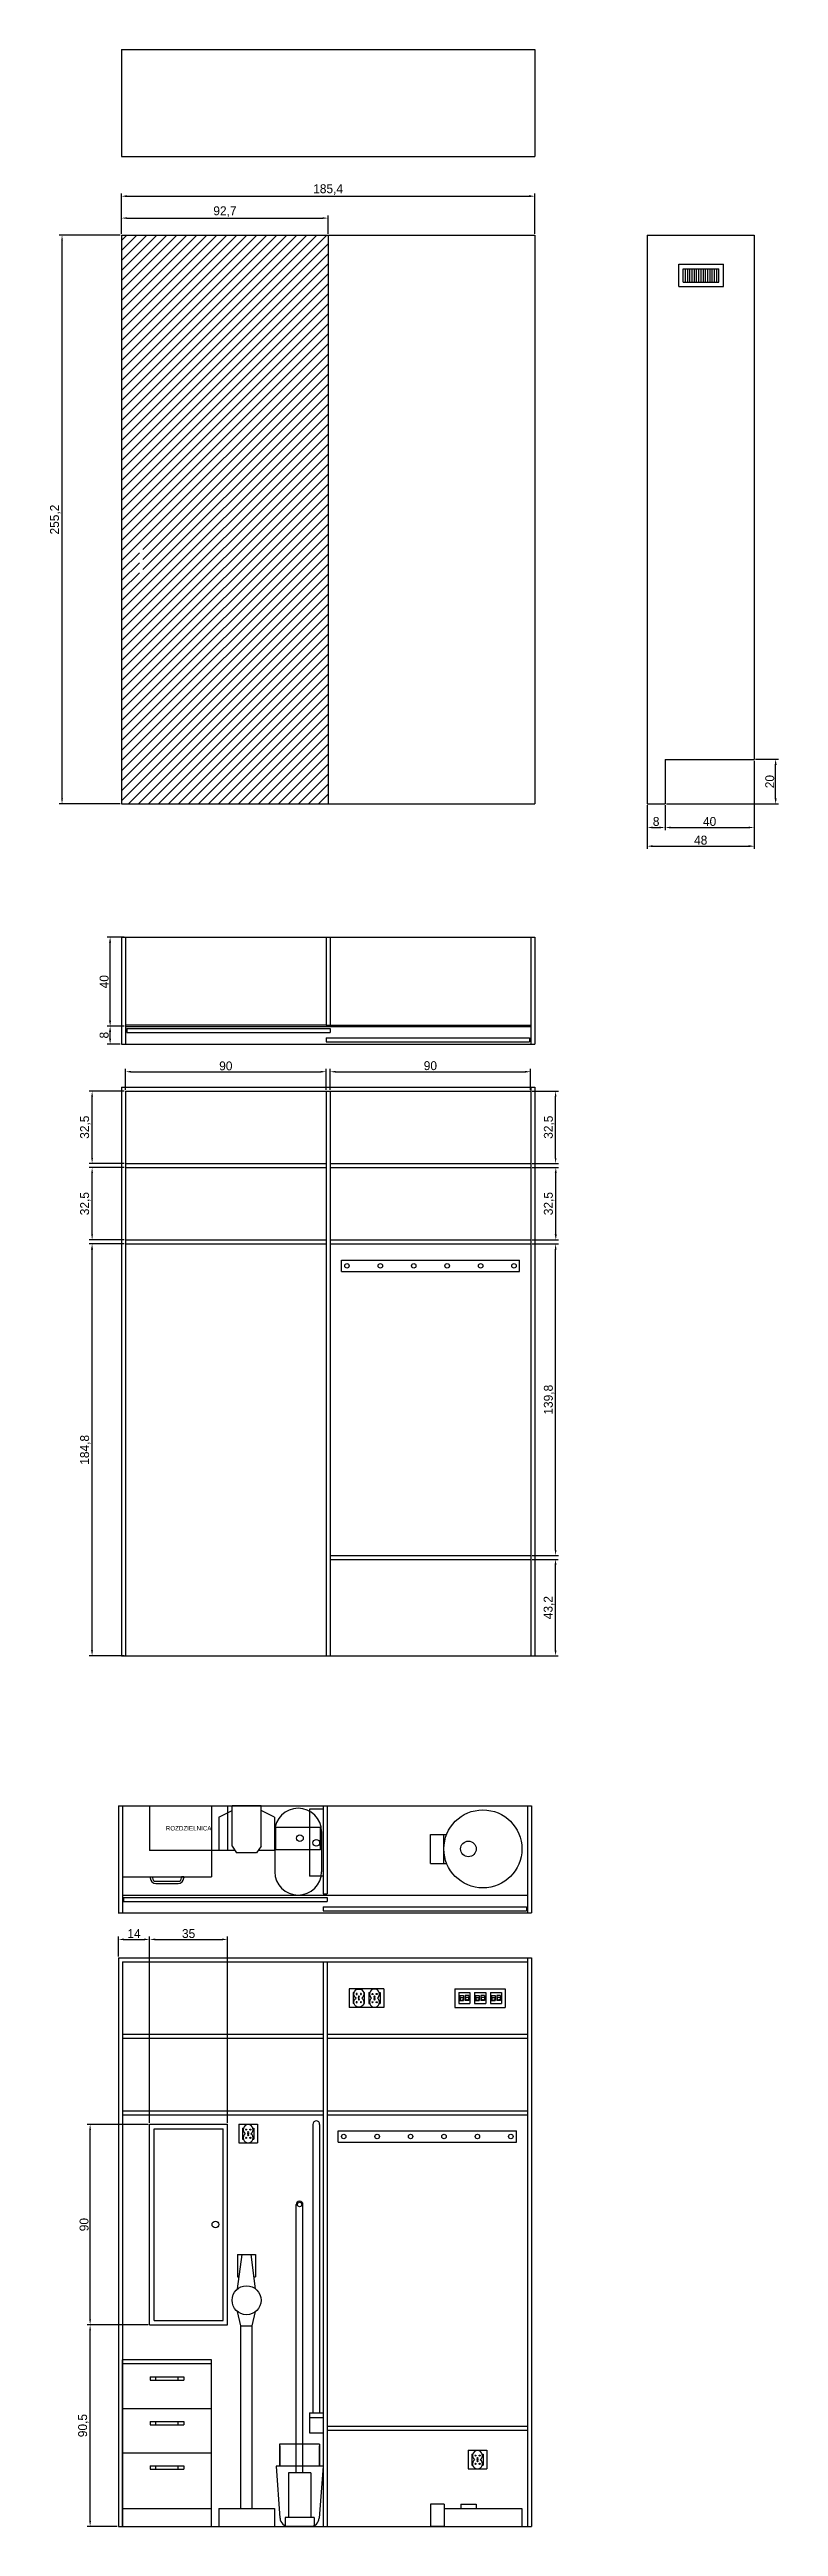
# Model space of a CAD drawing. Header units: millimetres. Extents: x 1764 to 3612, y -931 to 540.
# Drawn here: x 3233 to 3560, y -931 to 181 of the extents above; entities that cross this region are included whole.
import ezdxf

# ---------------------------------------------------------------- set-up
doc = ezdxf.new("R2010")
doc.units = ezdxf.units.MM
doc.layers.add('Wymiar', color=7, linetype='Continuous', true_color=0x9e9e9e)
doc.dimstyles.new('ISO-25', dxfattribs={"dimtxt": 2.5, "dimasz": 2.5, "dimexe": 1.25, "dimexo": 0.625, "dimtad": 1, "dimtxsty": 'Standard', "dimcen": 2.5, "dimadec": 0, "dimazin": 0, "dimtfac": 1, "dimtmove": 0, "dimatfit": 3, "dimfxl": 1, "dimarcsym": 0})

msp = doc.modelspace()

# ---------------------------------------------------------------- texts
at = {"insert": (3295.311, -617.527), "char_height": 2, "width": 35, "attachment_point": 5}
msp.add_mtext('{\\fArial|b0|i0|c238|p0;ROZDZIELNICA}', dxfattribs=at)

# ---------------------------------------------------------------- blocks, each defined once
blk = doc.blocks.new('Z$W@#27624')
for p, q in [((0, 0), (0, 90)), ((0, 90), (35, 90)), ((35, 0), (35, 90)), ((2, 2), (2, 88)), ((2, 88), (33, 88)), ((33, 2), (33, 88)), ((0, 0), (35, 0)), ((2, 2), (33, 2))]:
    blk.add_line(p, q)
blk.add_circle((29.5, 45), 1.5)
blk = doc.blocks.new('Z$W@#13261')
for p, q in [((0, 10), (0, 0)), ((6, 10), (0, 10)), ((6, 0), (0, 0)), ((6, 10), (6, 0)), ((6, 8), (6, 0)), ((6, 8), (41, 8)), ((6, 0), (41, 0)), ((13.5, 10), (13.5, 8)), ((13.5, 10), (20.5, 10)), ((20.5, 10), (20.5, 8)), ((41, 8), (41, 0))]:
    blk.add_line(p, q)
blk = doc.blocks.new('Z$W@#10195')
for p, q in [((8.5, 122), (16.5, 122)), ((8.5, 106.6), (10.5, 122)), ((8.5, 122), (8.5, 112)), ((8.5, 112), (9.2, 112)), ((16.5, 106.6), (14.5, 122)), ((15.8, 112), (16.5, 112)), ((16.5, 122), (16.5, 112)), ((10, 90), (8.5, 96.4)), ((10, 8), (10, 90)), ((10, 90), (15, 90)), ((15, 90), (16.5, 96.4)), ((15, 8), (15, 90)), ((0, 8), (25, 8)), ((0, 8), (0, 0)), ((0, 0), (25, 0)), ((25, 8), (25, 0))]:
    blk.add_line(p, q)
blk.add_circle((12.5, 101.5), 6.5)
blk = doc.blocks.new('Z$W@#8260')
for p, q in [((9, 24), (9, 144.5)), ((12, 24), (12, 144.5)), ((19.5, 37), (1.5, 37)), ((1.5, 37), (1.5, 27)), ((1.7, 36.2), (1.7, 27)), ((19.3, 36.2), (19.3, 27)), ((19.5, 37), (19.5, 27)), ((21, 27), (0, 27)), ((0, 27), (1.7, 3.7)), ((15.5, 24), (5.5, 24)), ((5.5, 24), (5.5, 4)), ((15.5, 24), (15.5, 4)), ((21, 27), (19.3, 3.7)), ((17, 4), (4, 4)), ((4, 4), (4, 0)), ((17, 0), (4, 0)), ((15.3, 0), (5.7, 0)), ((17, 4), (17, 0))]:
    blk.add_line(p, q)
blk.add_circle((10.5, 144.5), 1)
for centre, radius, start, end in [((10.5, 144.5), 1.5, 0, 180), ((5.7, 4), 4, 184.2364, 270), ((15.3, 4), 4, 270, 355.7636)]:
    blk.add_arc(centre, radius, start, end)
blk = doc.blocks.new('Z$W@#5030')
for p, q in [((1.5, 138.5), (1.5, 9)), ((4.5, 138.5), (4.5, 9)), ((0, 9), (6, 9)), ((0, 9), (0, 0)), ((0, 7), (6, 7)), ((0, 0), (6, 0)), ((6, 9), (6, 0))]:
    blk.add_line(p, q)
blk.add_arc((3, 138.5), 1.5, 0, 180)
blk = doc.blocks.new('Z$W@#12993')
for p, q in [((0, 255.2), (185.4, 255.2)), ((0, 255.2), (0, 0)), ((1.8, 253.4), (1.8, 0)), ((1.8, 253.4), (183.6, 253.4)), ((91.8, 253.4), (91.8, 0)), ((93.6, 253.4), (93.6, 0)), ((183.6, 255.2), (183.6, 0)), ((185.4, 255.2), (185.4, 0)), ((1.8, 220.9), (91.8, 220.9)), ((1.8, 219.1), (91.8, 219.1)), ((93.6, 220.9), (183.6, 220.9)), ((93.6, 219.1), (183.6, 219.1)), ((1.8, 186.6), (91.8, 186.6)), ((1.8, 184.8), (91.8, 184.8)), ((93.6, 186.6), (183.6, 186.6)), ((93.6, 184.8), (183.6, 184.8)), ((98.6, 172.5), (98.6, 177.5)), ((98.6, 177.5), (178.6, 177.5)), ((98.6, 172.5), (178.6, 172.5)), ((178.6, 172.5), (178.6, 177.5)), ((93.6, 45), (183.6, 45)), ((93.6, 43.2), (183.6, 43.2)), ((0, 0), (185.4, 0))]:
    blk.add_line(p, q)
for centre in [(101.1, 175), (116.1, 175), (131.1, 175), (146.1, 175), (161.1, 175), (176.1, 175)]:
    blk.add_circle(centre, 1)
blk = doc.blocks.new('Z$W@#24918')
h = blk.add_hatch(color=256)
h.paths.add_polyline_path([(1.5, 5.9, -1), (1.1, 5.9, -1)])
h.paths.add_polyline_path([(3.4, 5.9, -1), (3, 5.9, -1)])
h = blk.add_hatch(color=256)
h.paths.add_polyline_path([(1.5, 2.2, 1), (1.1, 2.2, 1)])
h.paths.add_polyline_path([(3.4, 2.2, 1), (3, 2.2, 1)])
for centre in [(1.3, 5.9), (1.3, 2.2), (2.2, 4.8), (2.2, 3.4), (3.2, 5.9), (3.2, 2.2)]:
    blk.add_circle(centre, 0.24)
for centre, start, end in [((2.2, 5.9), 304.6921, 235.3079), ((2.2, 2.2), 124.6921, 55.3079)]:
    blk.add_arc(centre, 2.25, start, end)
blk = doc.blocks.new('Z$W@#3488')
for p, q in [((0, 8.4), (8.4, 8.4)), ((0, 8.4), (0, 0)), ((0, 0), (8.4, 0)), ((1.7, 6.7), (1.7, 1.7)), ((1.7, 6.7), (2, 6.7)), ((1.7, 1.7), (2, 1.7)), ((6.4, 6.7), (6.7, 6.7)), ((6.4, 1.7), (6.7, 1.7)), ((6.7, 6.7), (6.7, 1.7)), ((8.4, 8.4), (8.4, 0))]:
    blk.add_line(p, q)
blk.add_circle((4.2, 4.2), 0.2)
blk.add_blockref('Z$W@#24918', (2, 0.1))
blk = doc.blocks.new('Z$W@#20431')
for p, q in [((15.5, 8.4), (0, 8.4)), ((0, 8.4), (0, 0)), ((15.5, 0), (0, 0)), ((1.7, 6.7), (1.7, 1.7)), ((2, 6.7), (1.7, 6.7)), ((2, 1.7), (1.7, 1.7)), ((4.4, 4.2), (4, 4.2)), ((4.2, 4.4), (4.2, 4)), ((6.7, 6.7), (6.4, 6.7)), ((6.7, 1.7), (6.4, 1.7)), ((6.7, 6.7), (6.7, 1.7)), ((8.8, 6.7), (8.8, 1.7)), ((8.8, 6.7), (9.1, 6.7)), ((8.8, 1.7), (9.1, 1.7)), ((11.1, 4.2), (11.5, 4.2)), ((11.3, 4.4), (11.3, 4)), ((13.5, 6.7), (13.8, 6.7)), ((13.5, 1.7), (13.8, 1.7)), ((13.8, 6.7), (13.8, 1.7)), ((15.5, 8.4), (15.5, 0))]:
    blk.add_line(p, q)
for centre in [(4.2, 4.2), (11.3, 4.2)]:
    blk.add_circle(centre, 0.2)
at = {"xscale": -1}
blk.add_blockref('Z$W@#24918', (6.5, 0.1), dxfattribs=at)
blk.add_blockref('Z$W@#24918', (9.1, 0.1))
blk = doc.blocks.new('Z$W@#10992')
for p, q in [((0, 8.4), (22.6, 8.4)), ((0, 8.4), (0, 0)), ((0, 0), (22.6, 0)), ((1.7, 6.7), (1.7, 1.7)), ((1.7, 6.7), (6.7, 6.7)), ((1.7, 1.7), (6.7, 1.7)), ((2.2, 5.3), (2.2, 3.1)), ((2.2, 5.3), (3.8, 5.3)), ((2.2, 3.1), (3.8, 3.1)), ((2.3, 4.4), (2.3, 3.4)), ((2.3, 4.4), (3.7, 4.4)), ((2.3, 3.4), (2.7, 3.4)), ((2.7, 3.4), (2.7, 3.2)), ((2.7, 3.2), (3.2, 3.2)), ((3.2, 3.4), (3.2, 3.2)), ((3.2, 3.4), (3.7, 3.4)), ((3.7, 4.4), (3.7, 3.4)), ((3.8, 5.3), (3.8, 3.1)), ((6.2, 5.3), (4.6, 5.3)), ((4.6, 5.3), (4.6, 3.1)), ((6.2, 3.1), (4.6, 3.1)), ((4.7, 4.4), (4.7, 3.4)), ((6.1, 4.4), (4.7, 4.4)), ((5.2, 3.4), (4.7, 3.4)), ((5.2, 3.4), (5.2, 3.2)), ((5.7, 3.2), (5.2, 3.2)), ((6.1, 3.4), (5.7, 3.4)), ((5.7, 3.4), (5.7, 3.2)), ((6.1, 4.4), (6.1, 3.4)), ((6.2, 5.3), (6.2, 3.1)), ((6.7, 6.7), (6.7, 1.7)), ((8.8, 6.7), (8.8, 1.7)), ((8.8, 6.7), (13.8, 6.7)), ((8.8, 1.7), (13.8, 1.7)), ((9.3, 5.3), (9.3, 3.1)), ((9.3, 5.3), (10.9, 5.3)), ((9.3, 3.1), (10.9, 3.1)), ((9.4, 4.4), (9.4, 3.4)), ((9.4, 4.4), (10.8, 4.4)), ((9.4, 3.4), (9.8, 3.4)), ((9.8, 3.4), (9.8, 3.2)), ((9.8, 3.2), (10.3, 3.2)), ((10.3, 3.4), (10.3, 3.2)), ((10.3, 3.4), (10.8, 3.4)), ((10.8, 4.4), (10.8, 3.4)), ((10.9, 5.3), (10.9, 3.1)), ((13.3, 5.3), (11.7, 5.3)), ((11.7, 5.3), (11.7, 3.1)), ((13.3, 3.1), (11.7, 3.1)), ((11.8, 4.4), (11.8, 3.4)), ((13.2, 4.4), (11.8, 4.4)), ((12.3, 3.4), (11.8, 3.4)), ((12.3, 3.4), (12.3, 3.2)), ((12.8, 3.2), (12.3, 3.2)), ((13.2, 3.4), (12.8, 3.4)), ((12.8, 3.4), (12.8, 3.2)), ((13.2, 4.4), (13.2, 3.4)), ((13.3, 5.3), (13.3, 3.1)), ((13.8, 6.7), (13.8, 1.7)), ((15.9, 6.7), (15.9, 1.7)), ((15.9, 6.7), (20.9, 6.7)), ((15.9, 1.7), (20.9, 1.7)), ((16.4, 5.3), (16.4, 3.1)), ((16.4, 5.3), (18, 5.3)), ((16.4, 3.1), (18, 3.1)), ((16.5, 4.4), (16.5, 3.4)), ((16.5, 4.4), (17.9, 4.4)), ((16.5, 3.4), (16.9, 3.4)), ((16.9, 3.4), (16.9, 3.2)), ((16.9, 3.2), (17.4, 3.2)), ((17.4, 3.4), (17.4, 3.2)), ((17.4, 3.4), (17.9, 3.4)), ((17.9, 4.4), (17.9, 3.4)), ((18, 5.3), (18, 3.1)), ((20.4, 5.3), (18.8, 5.3)), ((18.8, 5.3), (18.8, 3.1)), ((20.4, 3.1), (18.8, 3.1)), ((18.9, 4.4), (18.9, 3.4)), ((20.3, 4.4), (18.9, 4.4)), ((19.4, 3.4), (18.9, 3.4)), ((19.4, 3.4), (19.4, 3.2)), ((19.9, 3.2), (19.4, 3.2)), ((20.3, 3.4), (19.9, 3.4)), ((19.9, 3.4), (19.9, 3.2)), ((20.3, 4.4), (20.3, 3.4)), ((20.4, 5.3), (20.4, 3.1)), ((20.9, 6.7), (20.9, 1.7)), ((22.6, 8.4), (22.6, 0))]:
    blk.add_line(p, q)
blk = doc.blocks.new('Z$W@#13215')
for p, q in [((0, 0), (0, 74.8)), ((40, 74.8), (0, 74.8)), ((40, 73), (0, 73)), ((12.5, 67.175), (27.5, 67.175)), ((12.5, 67.175), (12.5, 65.675)), ((15, 65.675), (15, 67.175)), ((25, 65.675), (25, 67.175)), ((27.5, 67.175), (27.5, 65.675)), ((40, 0), (40, 74.8)), ((12.5, 65.675), (27.5, 65.675)), ((0, 53), (40, 53)), ((12.5, 47.175), (27.5, 47.175)), ((12.5, 47.175), (12.5, 45.675)), ((12.5, 45.675), (27.5, 45.675)), ((15, 45.675), (15, 47.175)), ((25, 45.675), (25, 47.175)), ((27.5, 47.175), (27.5, 45.675)), ((0, 33), (40, 33)), ((12.5, 27.175), (27.5, 27.175)), ((12.5, 27.175), (12.5, 25.675)), ((12.5, 25.675), (27.5, 25.675)), ((15, 25.675), (15, 27.175)), ((25, 25.675), (25, 27.175)), ((27.5, 27.175), (27.5, 25.675)), ((0, 8), (40, 8)), ((0, 0), (40, 0))]:
    blk.add_line(p, q)
blk = doc.blocks.new('*D339')
at = {"layer": 'Defpoints', "color": 0}
for p in [(3251.1, -840.4), (3277.8, -840.4), (3263.8, -930.9)]:
    blk.add_point(p, dxfattribs=at)
at = {"layer": 'Wymiar', "color": 0, "lineweight": -2}
for p, q in [((3277.2, -840.4), (3249.8, -840.4)), ((3251.1, -928.4), (3251.1, -842.9)), ((3263.2, -930.9), (3249.8, -930.9))]:
    blk.add_line(p, q, dxfattribs=at)
at = {"layer": 'Wymiar', "color": 0}
for points in [[(3251.5, -842.9), (3250.7, -842.9), (3251.1, -840.4)], [(3250.7, -928.4), (3251.5, -928.4), (3251.1, -930.9)]]:
    blk.add_solid(points, dxfattribs=at)
at = {"layer": 'Wymiar', "color": 0, "insert": (3248.1, -885.6), "char_height": 4, "attachment_point": 5, "rotation": 90}
blk.add_mtext('90,5', dxfattribs=at)
blk = doc.blocks.new('*D340')
at = {"layer": 'Defpoints', "color": 0}
for p in [(3251.1, -750.4), (3277.8, -750.4), (3277.8, -840.4)]:
    blk.add_point(p, dxfattribs=at)
at = {"layer": 'Wymiar', "color": 0, "lineweight": -2}
for p, q in [((3277.2, -750.4), (3249.8, -750.4)), ((3251.1, -837.9), (3251.1, -752.9)), ((3277.2, -840.4), (3249.8, -840.4))]:
    blk.add_line(p, q, dxfattribs=at)
at = {"layer": 'Wymiar', "color": 0}
for points in [[(3251.5, -752.9), (3250.7, -752.9), (3251.1, -750.4)], [(3250.7, -837.9), (3251.5, -837.9), (3251.1, -840.4)]]:
    blk.add_solid(points, dxfattribs=at)
at = {"layer": 'Wymiar', "color": 0, "insert": (3248.4, -795.4), "char_height": 4, "attachment_point": 5, "rotation": 90}
blk.add_mtext('90', dxfattribs=at)
blk = doc.blocks.new('*D341')
at = {"layer": 'Defpoints', "color": 0}
for p in [(3263.8, -675.7), (3277.8, -667.4), (3277.8, -750.4)]:
    blk.add_point(p, dxfattribs=at)
at = {"layer": 'Wymiar', "color": 0, "lineweight": -2}
for p, q in [((3263.8, -675), (3263.8, -666.1)), ((3277.8, -749.7), (3277.8, -666.1)), ((3266.3, -667.4), (3275.3, -667.4))]:
    blk.add_line(p, q, dxfattribs=at)
at = {"layer": 'Wymiar', "color": 0}
for points in [[(3266.3, -667), (3266.3, -667.8), (3263.8, -667.4)], [(3275.3, -667.8), (3275.3, -667), (3277.8, -667.4)]]:
    blk.add_solid(points, dxfattribs=at)
at = {"layer": 'Wymiar', "color": 0, "insert": (3270.8, -664.8), "char_height": 4, "attachment_point": 5}
blk.add_mtext('14', dxfattribs=at)
blk = doc.blocks.new('*D342')
at = {"layer": 'Defpoints', "color": 0}
for p in [(3312.8, -667.4), (3277.8, -750.4), (3312.8, -750.4)]:
    blk.add_point(p, dxfattribs=at)
at = {"layer": 'Wymiar', "color": 0, "lineweight": -2}
for p, q in [((3277.8, -749.7), (3277.8, -666.1)), ((3312.8, -749.7), (3312.8, -666.1)), ((3280.3, -667.4), (3310.3, -667.4))]:
    blk.add_line(p, q, dxfattribs=at)
at = {"layer": 'Wymiar', "color": 0}
for points in [[(3280.3, -667), (3280.3, -667.8), (3277.8, -667.4)], [(3310.3, -667.8), (3310.3, -667), (3312.8, -667.4)]]:
    blk.add_solid(points, dxfattribs=at)
at = {"layer": 'Wymiar', "color": 0, "insert": (3295.3, -664.8), "char_height": 4, "attachment_point": 5}
blk.add_mtext('35', dxfattribs=at)
blk = doc.blocks.new('Z$W@#6729')
for p, q in [((0, 35), (20, 35)), ((20, 35), (20, 0)), ((0, 0), (20, 0))]:
    blk.add_line(p, q)
blk = doc.blocks.new('Z$W@#12760')
for p, q in [((18.6, 20.5), (8.6, 20.5)), ((8.6, 20.5), (8.6, 0.5)), ((10.5, 21), (28.5, 21)), ((18.6, 20.5), (18.6, 0.5)), ((18.6, 0.5), (8.6, 0.5)), ((10.5, 0), (28.5, 0))]:
    blk.add_line(p, q)
blk.add_circle((13.4, 11.3), 1.5)
for centre, start, end in [((10.5, 10.5), 90, 270), ((28.5, 10.5), 270, 90)]:
    blk.add_arc(centre, 10.5, start, end)
blk = doc.blocks.new('Z$W@#6477')
for p, q in [((0, 20), (7.3, 20)), ((0, 5), (0, 20)), ((6, 18), (8, 21)), ((6, 18), (6, 0)), ((8, 21), (17, 21)), ((19, 18), (17, 21)), ((17.7, 20), (25, 20)), ((19, 18), (19, 0)), ((25, 5), (25, 20)), ((0, 5), (6, 2)), ((6, 0), (19, 0)), ((10, 0), (15, 0)), ((25, 5), (19, 2))]:
    blk.add_line(p, q)
blk = doc.blocks.new('Z$W@#19405')
for p, q in [((0, 24), (6, 24)), ((0, 11), (0, 24)), ((6, 11), (6, 24)), ((6, 24), (7.3, 24)), ((0, 11), (6, 11)), ((6, 11), (7.3, 11))]:
    blk.add_line(p, q)
for centre, radius in [((23.5, 17.5), 17.5), ((17, 17.5), 3.5)]:
    blk.add_circle(centre, radius)
blk = doc.blocks.new('Z$W@#6540')
for p, q in [((0, 6), (0, 0)), ((0, 6), (30, 6)), ((0, 0), (30, 0)), ((30, 6), (30, 0))]:
    blk.add_line(p, q)
blk.add_circle((15, 3), 1.5)
blk = doc.blocks.new('Z$W@#29615')
for p, q in [((0, 48), (0, 0)), ((0, 48), (185.4, 48)), ((1.8, 48), (1.8, 0)), ((91.8, 48), (91.8, 8.6)), ((93.6, 48), (93.6, 8.6)), ((183.6, 48), (183.6, 0)), ((185.4, 48), (185.4, 0)), ((0, 0), (185.4, 0)), ((1.8, 8), (183.6, 8)), ((2.3, 7), (93.6, 7)), ((2.3, 7), (2.3, 5.2)), ((2.3, 5.2), (93.6, 5.2)), ((91.8, 8.6), (93.6, 8.6)), ((91.8, 2.8), (183.1, 2.8)), ((91.8, 2.8), (91.8, 1)), ((91.8, 1), (183.1, 1)), ((93.6, 7), (93.6, 5.2)), ((183.1, 2.8), (183.1, 1))]:
    blk.add_line(p, q)
blk = doc.blocks.new('Z$W@#19032')
for p, q in [((0, 48), (0, 0)), ((0, 48), (185.4, 48)), ((185.4, 48), (185.4, 0)), ((0, 0), (185.4, 0))]:
    blk.add_line(p, q)
blk = doc.blocks.new('Z$W@#18662')
for p, q in [((0, 3), (0, 2.5)), ((0, 3), (1, 3)), ((1, 3), (1, 2.5)), ((2.5, 1), (12.5, 1)), ((2.5, 0), (12.5, 0)), ((15, 3), (14, 3)), ((14, 3), (14, 2.5)), ((15, 3), (15, 2.5))]:
    blk.add_line(p, q)
for centre, radius, start, end in [((2.5, 2.5), 2.5, 180, 270), ((2.5, 2.5), 1.5, 180, 270), ((12.5, 2.5), 1.5, 270, 0), ((12.5, 2.5), 2.5, 270, 0)]:
    blk.add_arc(centre, radius, start, end)
blk = doc.blocks.new('Z$W@#23155')
for p, q in [((0, 34.8), (40, 34.8)), ((0, 34.8), (0, 3)), ((40, 34.8), (40, 3)), ((0, 3), (40, 3)), ((13.5, 3), (26.5, 3))]:
    blk.add_line(p, q)
blk.add_blockref('Z$W@#18662', (12.5, 0))
blk = doc.blocks.new('*D294')
at = {"layer": 'Defpoints', "color": 0}
for p in [(3238.5, 97.4), (3265.2, 97.4), (3265.2, -157.8)]:
    blk.add_point(p, dxfattribs=at)
at = {"layer": 'Wymiar', "color": 0, "lineweight": -2}
for p, q in [((3264.6, 97.4), (3237.2, 97.4)), ((3238.5, -155.3), (3238.5, 94.9)), ((3264.6, -157.8), (3237.2, -157.8))]:
    blk.add_line(p, q, dxfattribs=at)
at = {"layer": 'Wymiar', "color": 0}
for points in [[(3238.9, 94.9), (3238.1, 94.9), (3238.5, 97.4)], [(3238.1, -155.3), (3238.9, -155.3), (3238.5, -157.8)]]:
    blk.add_solid(points, dxfattribs=at)
at = {"layer": 'Wymiar', "color": 0, "insert": (3235.5, -30.2), "char_height": 4, "attachment_point": 5, "rotation": 90}
blk.add_mtext('255,2', dxfattribs=at)
blk = doc.blocks.new('*D295')
at = {"layer": 'Defpoints', "color": 0}
for p in [(3357.9, 105.1), (3265.2, 97.4), (3357.9, 97.4)]:
    blk.add_point(p, dxfattribs=at)
at = {"layer": 'Wymiar', "color": 0, "lineweight": -2}
for p, q in [((3265.2, 98), (3265.2, 106.3)), ((3267.7, 105.1), (3355.4, 105.1)), ((3357.9, 98), (3357.9, 106.3))]:
    blk.add_line(p, q, dxfattribs=at)
at = {"layer": 'Wymiar', "color": 0}
for points in [[(3267.7, 105.5), (3267.7, 104.7), (3265.2, 105.1)], [(3355.4, 104.7), (3355.4, 105.5), (3357.9, 105.1)]]:
    blk.add_solid(points, dxfattribs=at)
at = {"layer": 'Wymiar', "color": 0, "insert": (3311.6, 108), "char_height": 4, "attachment_point": 5}
blk.add_mtext('92,7', dxfattribs=at)
blk = doc.blocks.new('*D296')
at = {"layer": 'Defpoints', "color": 0}
for p in [(3450.6, 114.9), (3265.2, 97.4), (3450.6, 97.4)]:
    blk.add_point(p, dxfattribs=at)
at = {"layer": 'Wymiar', "color": 0, "lineweight": -2}
for p, q in [((3265.2, 98), (3265.2, 116.2)), ((3267.7, 114.9), (3448.1, 114.9)), ((3450.6, 98), (3450.6, 116.2))]:
    blk.add_line(p, q, dxfattribs=at)
at = {"layer": 'Wymiar', "color": 0}
for points in [[(3267.7, 115.4), (3267.7, 114.5), (3265.2, 114.9)], [(3448.1, 114.5), (3448.1, 115.4), (3450.6, 114.9)]]:
    blk.add_solid(points, dxfattribs=at)
at = {"layer": 'Wymiar', "color": 0, "insert": (3357.9, 117.9), "char_height": 4, "attachment_point": 5}
blk.add_mtext('185,4', dxfattribs=at)
blk = doc.blocks.new('*D297')
at = {"layer": 'Defpoints', "color": 0}
for p in [(3501.1, -157.8), (3509.1, -157.8), (3509.1, -168.4)]:
    blk.add_point(p, dxfattribs=at)
at = {"layer": 'Wymiar', "color": 0, "lineweight": -2}
for p, q in [((3501.1, -158.4), (3501.1, -169.6)), ((3509.1, -158.4), (3509.1, -169.6)), ((3503.6, -168.4), (3506.6, -168.4))]:
    blk.add_line(p, q, dxfattribs=at)
at = {"layer": 'Wymiar', "color": 0}
for points in [[(3503.6, -168), (3503.6, -168.8), (3501.1, -168.4)], [(3506.6, -168.8), (3506.6, -168), (3509.1, -168.4)]]:
    blk.add_solid(points, dxfattribs=at)
at = {"layer": 'Wymiar', "color": 0, "insert": (3505.1, -165.7), "char_height": 4, "attachment_point": 5}
blk.add_mtext('8', dxfattribs=at)
blk = doc.blocks.new('*D298')
at = {"layer": 'Defpoints', "color": 0}
for p in [(3549.1, -137.8), (3501.1, -157.8), (3549.1, -176.8)]:
    blk.add_point(p, dxfattribs=at)
at = {"layer": 'Wymiar', "color": 0, "lineweight": -2}
for p, q in [((3549.1, -138.4), (3549.1, -178)), ((3501.1, -158.4), (3501.1, -178)), ((3503.6, -176.8), (3546.6, -176.8))]:
    blk.add_line(p, q, dxfattribs=at)
at = {"layer": 'Wymiar', "color": 0}
for points in [[(3503.6, -176.3), (3503.6, -177.2), (3501.1, -176.8)], [(3546.6, -177.2), (3546.6, -176.3), (3549.1, -176.8)]]:
    blk.add_solid(points, dxfattribs=at)
at = {"layer": 'Wymiar', "color": 0, "insert": (3525.1, -174.1), "char_height": 4, "attachment_point": 5}
blk.add_mtext('48', dxfattribs=at)
blk = doc.blocks.new('*D299')
at = {"layer": 'Defpoints', "color": 0}
for p in [(3549.1, -137.8), (3558.7, -137.8), (3509.1, -157.8)]:
    blk.add_point(p, dxfattribs=at)
at = {"layer": 'Wymiar', "color": 0, "lineweight": -2}
for p, q in [((3549.7, -137.8), (3560, -137.8)), ((3558.7, -155.3), (3558.7, -140.3)), ((3509.7, -157.8), (3560, -157.8))]:
    blk.add_line(p, q, dxfattribs=at)
at = {"layer": 'Wymiar', "color": 0}
for points in [[(3559.2, -140.3), (3558.3, -140.3), (3558.7, -137.8)], [(3558.3, -155.3), (3559.2, -155.3), (3558.7, -157.8)]]:
    blk.add_solid(points, dxfattribs=at)
at = {"layer": 'Wymiar', "color": 0, "insert": (3556.1, -147.8), "char_height": 4, "attachment_point": 5, "rotation": 90}
blk.add_mtext('20', dxfattribs=at)
blk = doc.blocks.new('*D300')
at = {"layer": 'Defpoints', "color": 0}
for p in [(3549.1, -137.8), (3509.1, -157.8), (3549.1, -168.4)]:
    blk.add_point(p, dxfattribs=at)
at = {"layer": 'Wymiar', "color": 0, "lineweight": -2}
for p, q in [((3549.1, -138.4), (3549.1, -169.6)), ((3509.1, -158.4), (3509.1, -169.6)), ((3511.6, -168.4), (3546.6, -168.4))]:
    blk.add_line(p, q, dxfattribs=at)
at = {"layer": 'Wymiar', "color": 0}
for points in [[(3511.6, -168), (3511.6, -168.8), (3509.1, -168.4)], [(3546.6, -168.8), (3546.6, -168), (3549.1, -168.4)]]:
    blk.add_solid(points, dxfattribs=at)
at = {"layer": 'Wymiar', "color": 0, "insert": (3529.1, -165.7), "char_height": 4, "attachment_point": 5}
blk.add_mtext('40', dxfattribs=at)
blk = doc.blocks.new('Z$W@#15645')
for p, q in [((0, 48), (0, 0)), ((0, 48), (185.4, 48)), ((1.8, 48), (1.8, 0)), ((91.8, 48), (91.8, 8.6)), ((93.6, 48), (93.6, 8.6)), ((183.6, 48), (183.6, 0)), ((185.4, 48), (185.4, 0)), ((0, 0), (185.4, 0)), ((1.8, 8), (183.6, 8)), ((2.3, 7), (93.6, 7)), ((2.3, 7), (2.3, 5.2)), ((2.3, 5.2), (93.6, 5.2)), ((91.8, 8.6), (93.6, 8.6)), ((91.8, 2.8), (183.1, 2.8)), ((91.8, 2.8), (91.8, 1)), ((91.8, 1), (183.1, 1)), ((93.6, 7), (93.6, 5.2)), ((183.1, 2.8), (183.1, 1))]:
    blk.add_line(p, q)
blk = doc.blocks.new('Z$W@#3732')
for p, q in [((0, 255.2), (0, 0)), ((0, 255.2), (48, 255.2)), ((48, 255.2), (48, 20)), ((14.2, 242.2), (34.2, 242.2)), ((14.2, 232.2), (14.2, 242.2)), ((16.2, 234.2), (16.2, 240.2)), ((16.2, 240.2), (32.2, 240.2)), ((16.2, 234.2), (32.2, 234.2)), ((17.2, 234.2), (17.2, 240.2)), ((18.2, 234.2), (18.2, 240.2)), ((19.2, 234.2), (19.2, 240.2)), ((20.2, 234.2), (20.2, 240.2)), ((21.2, 234.2), (21.2, 240.2)), ((22.2, 234.2), (22.2, 240.2)), ((23.2, 234.2), (23.2, 240.2)), ((24.2, 234.2), (24.2, 240.2)), ((25.2, 234.2), (25.2, 240.2)), ((26.2, 234.2), (26.2, 240.2)), ((27.2, 234.2), (27.2, 240.2)), ((28.2, 234.2), (28.2, 240.2)), ((29.2, 234.2), (29.2, 240.2)), ((30.2, 234.2), (30.2, 240.2)), ((31.2, 234.2), (31.2, 240.2)), ((32.2, 234.2), (32.2, 240.2)), ((34.2, 232.2), (34.2, 242.2)), ((14.2, 232.2), (34.2, 232.2)), ((8, 20), (8, 0)), ((8, 20), (48, 20)), ((0, 0), (8, 0))]:
    blk.add_line(p, q)
blk = doc.blocks.new('*D304')
at = {"layer": 'Defpoints', "color": 0}
for p in [(3260.1, -257.6), (3265.2, -265.6), (3267, -257.6)]:
    blk.add_point(p, dxfattribs=at)
at = {"layer": 'Wymiar', "color": 0, "lineweight": -2}
for p, q in [((3266.4, -257.6), (3258.8, -257.6)), ((3264.6, -265.6), (3258.8, -265.6)), ((3260.1, -263.1), (3260.1, -260.1))]:
    blk.add_line(p, q, dxfattribs=at)
at = {"layer": 'Wymiar', "color": 0}
for points in [[(3260.5, -260.1), (3259.6, -260.1), (3260.1, -257.6)], [(3259.6, -263.1), (3260.5, -263.1), (3260.1, -265.6)]]:
    blk.add_solid(points, dxfattribs=at)
at = {"layer": 'Wymiar', "color": 0, "insert": (3257.4, -261.6), "char_height": 4, "attachment_point": 5, "rotation": 90}
blk.add_mtext('8', dxfattribs=at)
blk = doc.blocks.new('*D305')
at = {"layer": 'Defpoints', "color": 0}
for p in [(3260.1, -217.6), (3267, -217.6), (3267, -257.6)]:
    blk.add_point(p, dxfattribs=at)
at = {"layer": 'Wymiar', "color": 0, "lineweight": -2}
for p, q in [((3266.4, -217.6), (3258.8, -217.6)), ((3260.1, -255.1), (3260.1, -220.1)), ((3266.4, -257.6), (3258.8, -257.6))]:
    blk.add_line(p, q, dxfattribs=at)
at = {"layer": 'Wymiar', "color": 0}
for points in [[(3260.5, -220.1), (3259.6, -220.1), (3260.1, -217.6)], [(3259.6, -255.1), (3260.5, -255.1), (3260.1, -257.6)]]:
    blk.add_solid(points, dxfattribs=at)
at = {"layer": 'Wymiar', "color": 0, "insert": (3257.4, -237.6), "char_height": 4, "attachment_point": 5, "rotation": 90}
blk.add_mtext('40', dxfattribs=at)
blk = doc.blocks.new('*D306')
at = {"layer": 'Defpoints', "color": 0}
for p in [(3252, -355.3), (3267, -355.3), (3267, -540.1)]:
    blk.add_point(p, dxfattribs=at)
at = {"layer": 'Wymiar', "color": 0, "lineweight": -2}
for p, q in [((3266.4, -355.3), (3250.7, -355.3)), ((3252, -537.6), (3252, -357.8)), ((3266.4, -540.1), (3250.7, -540.1))]:
    blk.add_line(p, q, dxfattribs=at)
at = {"layer": 'Wymiar', "color": 0}
for points in [[(3252.4, -357.8), (3251.5, -357.8), (3252, -355.3)], [(3251.5, -537.6), (3252.4, -537.6), (3252, -540.1)]]:
    blk.add_solid(points, dxfattribs=at)
at = {"layer": 'Wymiar', "color": 0, "insert": (3249, -447.7), "char_height": 4, "attachment_point": 5, "rotation": 90}
blk.add_mtext('184,8', dxfattribs=at)
blk = doc.blocks.new('*D307')
at = {"layer": 'Defpoints', "color": 0}
for p in [(3252, -321), (3267, -321), (3267, -353.5)]:
    blk.add_point(p, dxfattribs=at)
at = {"layer": 'Wymiar', "color": 0, "lineweight": -2}
for p, q in [((3266.4, -321), (3250.7, -321)), ((3252, -351), (3252, -323.5)), ((3266.4, -353.5), (3250.7, -353.5))]:
    blk.add_line(p, q, dxfattribs=at)
at = {"layer": 'Wymiar', "color": 0}
for points in [[(3252.4, -323.5), (3251.6, -323.5), (3252, -321)], [(3251.6, -351), (3252.4, -351), (3252, -353.5)]]:
    blk.add_solid(points, dxfattribs=at)
at = {"layer": 'Wymiar', "color": 0, "insert": (3249, -337.2), "char_height": 4, "attachment_point": 5, "rotation": 90}
blk.add_mtext('32,5', dxfattribs=at)
blk = doc.blocks.new('*D308')
at = {"layer": 'Defpoints', "color": 0}
for p in [(3252, -286.7), (3267, -286.7), (3267, -319.2)]:
    blk.add_point(p, dxfattribs=at)
at = {"layer": 'Wymiar', "color": 0, "lineweight": -2}
for p, q in [((3266.4, -286.7), (3250.7, -286.7)), ((3252, -316.7), (3252, -289.2)), ((3266.4, -319.2), (3250.7, -319.2))]:
    blk.add_line(p, q, dxfattribs=at)
at = {"layer": 'Wymiar', "color": 0}
for points in [[(3252.4, -289.2), (3251.6, -289.2), (3252, -286.7)], [(3251.6, -316.7), (3252.4, -316.7), (3252, -319.2)]]:
    blk.add_solid(points, dxfattribs=at)
at = {"layer": 'Wymiar', "color": 0, "insert": (3249, -302.9), "char_height": 4, "attachment_point": 5, "rotation": 90}
blk.add_mtext('32,5', dxfattribs=at)
blk = doc.blocks.new('*D309')
at = {"layer": 'Defpoints', "color": 0}
for p in [(3448.8, -496.9), (3460, -496.9), (3448.8, -540.1)]:
    blk.add_point(p, dxfattribs=at)
at = {"layer": 'Wymiar', "color": 0, "lineweight": -2}
for p, q in [((3449.5, -496.9), (3461.2, -496.9)), ((3460, -537.6), (3460, -499.4)), ((3449.5, -540.1), (3461.2, -540.1))]:
    blk.add_line(p, q, dxfattribs=at)
at = {"layer": 'Wymiar', "color": 0}
for points in [[(3460.4, -499.4), (3459.5, -499.4), (3460, -496.9)], [(3459.5, -537.6), (3460.4, -537.6), (3460, -540.1)]]:
    blk.add_solid(points, dxfattribs=at)
at = {"layer": 'Wymiar', "color": 0, "insert": (3457, -518.5), "char_height": 4, "attachment_point": 5, "rotation": 90}
blk.add_mtext('43,2', dxfattribs=at)
blk = doc.blocks.new('*D310')
at = {"layer": 'Defpoints', "color": 0}
for p in [(3448.8, -355.3), (3460, -355.3), (3448.8, -495.1)]:
    blk.add_point(p, dxfattribs=at)
at = {"layer": 'Wymiar', "color": 0, "lineweight": -2}
for p, q in [((3449.5, -355.3), (3461.3, -355.3)), ((3460, -492.6), (3460, -357.8)), ((3449.5, -495.1), (3461.3, -495.1))]:
    blk.add_line(p, q, dxfattribs=at)
at = {"layer": 'Wymiar', "color": 0}
for points in [[(3460.4, -357.8), (3459.6, -357.8), (3460, -355.3)], [(3459.6, -492.6), (3460.4, -492.6), (3460, -495.1)]]:
    blk.add_solid(points, dxfattribs=at)
at = {"layer": 'Wymiar', "color": 0, "insert": (3457.1, -425.2), "char_height": 4, "attachment_point": 5, "rotation": 90}
blk.add_mtext('139,8', dxfattribs=at)
blk = doc.blocks.new('*D311')
at = {"layer": 'Defpoints', "color": 0}
for p in [(3448.8, -321), (3460.1, -321), (3448.8, -353.5)]:
    blk.add_point(p, dxfattribs=at)
at = {"layer": 'Wymiar', "color": 0, "lineweight": -2}
for p, q in [((3449.5, -321), (3461.3, -321)), ((3460.1, -351), (3460.1, -323.5)), ((3449.5, -353.5), (3461.3, -353.5))]:
    blk.add_line(p, q, dxfattribs=at)
at = {"layer": 'Wymiar', "color": 0}
for points in [[(3460.5, -323.5), (3459.6, -323.5), (3460.1, -321)], [(3459.6, -351), (3460.5, -351), (3460.1, -353.5)]]:
    blk.add_solid(points, dxfattribs=at)
at = {"layer": 'Wymiar', "color": 0, "insert": (3457.1, -337.2), "char_height": 4, "attachment_point": 5, "rotation": 90}
blk.add_mtext('32,5', dxfattribs=at)
blk = doc.blocks.new('*D312')
at = {"layer": 'Defpoints', "color": 0}
for p in [(3448.8, -286.7), (3460, -286.7), (3448.8, -319.2)]:
    blk.add_point(p, dxfattribs=at)
at = {"layer": 'Wymiar', "color": 0, "lineweight": -2}
for p, q in [((3449.5, -286.7), (3461.3, -286.7)), ((3460, -316.7), (3460, -289.2)), ((3449.5, -319.2), (3461.3, -319.2))]:
    blk.add_line(p, q, dxfattribs=at)
at = {"layer": 'Wymiar', "color": 0}
for points in [[(3460.4, -289.2), (3459.6, -289.2), (3460, -286.7)], [(3459.6, -316.7), (3460.4, -316.7), (3460, -319.2)]]:
    blk.add_solid(points, dxfattribs=at)
at = {"layer": 'Wymiar', "color": 0, "insert": (3457.1, -302.9), "char_height": 4, "attachment_point": 5, "rotation": 90}
blk.add_mtext('32,5', dxfattribs=at)
blk = doc.blocks.new('*D313')
at = {"layer": 'Defpoints', "color": 0}
for p in [(3267, -286.7), (3357, -278), (3357, -286.7)]:
    blk.add_point(p, dxfattribs=at)
at = {"layer": 'Wymiar', "color": 0, "lineweight": -2}
for p, q in [((3267, -286.1), (3267, -276.7)), ((3357, -286.1), (3357, -276.7)), ((3269.5, -278), (3354.5, -278))]:
    blk.add_line(p, q, dxfattribs=at)
at = {"layer": 'Wymiar', "color": 0}
for points in [[(3269.5, -277.6), (3269.5, -278.4), (3267, -278)], [(3354.5, -278.4), (3354.5, -277.6), (3357, -278)]]:
    blk.add_solid(points, dxfattribs=at)
at = {"layer": 'Wymiar', "color": 0, "insert": (3312, -275.4), "char_height": 4, "attachment_point": 5}
blk.add_mtext('90', dxfattribs=at)
blk = doc.blocks.new('*D314')
at = {"layer": 'Defpoints', "color": 0}
for p in [(3358.8, -286.7), (3448.8, -278), (3448.8, -286.7)]:
    blk.add_point(p, dxfattribs=at)
at = {"layer": 'Wymiar', "color": 0, "lineweight": -2}
for p, q in [((3358.8, -286.1), (3358.8, -276.7)), ((3448.8, -286.1), (3448.8, -276.7)), ((3361.3, -278), (3446.3, -278))]:
    blk.add_line(p, q, dxfattribs=at)
at = {"layer": 'Wymiar', "color": 0}
for points in [[(3361.3, -277.6), (3361.3, -278.4), (3358.8, -278)], [(3446.3, -278.4), (3446.3, -277.6), (3448.8, -278)]]:
    blk.add_solid(points, dxfattribs=at)
at = {"layer": 'Wymiar', "color": 0, "insert": (3403.8, -275.3), "char_height": 4, "attachment_point": 5}
blk.add_mtext('90', dxfattribs=at)

# ---------------------------------------------------------------- dimensions: what is measured, and where the dimension line sits
at = {"layer": 'Wymiar'}
for base, p1, p2, picture, middle in [((3450.643, 114.945), (3265.243, 97.382), (3450.643, 97.382), '*D296', (3357.943, 117.904)), ((3357.943, 105.081), (3265.243, 97.382), (3357.943, 97.382), '*D295', (3311.593, 108.039)), ((3549.091, -176.762), (3501.091, -157.818), (3549.091, -137.818), '*D298', (3525.091, -174.137)), ((3549.091, -168.368), (3509.091, -157.818), (3549.091, -137.818), '*D300', (3529.091, -165.743)), ((3509.091, -168.368), (3501.091, -157.818), (3509.091, -157.818), '*D297', (3505.091, -165.743)), ((3357.043, -277.985), (3267.043, -286.697), (3357.043, -286.697), '*D313', (3312.043, -275.36)), ((3448.843, -277.973), (3358.843, -286.697), (3448.843, -286.697), '*D314', (3403.843, -275.348)), ((3277.811, -667.389), (3263.811, -675.659), (3277.811, -750.359), '*D341', (3270.811, -664.764)), ((3312.811, -667.389), (3277.811, -750.359), (3312.811, -750.359), '*D342', (3295.311, -664.764))]:
    dim = msp.add_linear_dim(base=base, p1=p1, p2=p2, dimstyle='ISO-25', override={"dimtxt": 4}, dxfattribs=at)
    dim.commit()
    dim.dimension.update_dxf_attribs({"geometry": picture, "text_midpoint": middle})
for base, p1, p2, picture, middle in [((3238.477, 97.382), (3265.243, -157.818), (3265.243, 97.382), '*D294', (3235.519, -30.218)), ((3558.747, -137.818), (3509.091, -157.818), (3549.091, -137.818), '*D299', (3556.122, -147.818)), ((3260.065, -217.645), (3267.043, -257.645), (3267.043, -217.645), '*D305', (3257.44, -237.645)), ((3260.065, -257.645), (3265.243, -265.645), (3267.043, -257.645), '*D304', (3257.44, -261.645)), ((3251.995, -286.697), (3267.043, -319.197), (3267.043, -286.697), '*D308', (3249.037, -302.947)), ((3460.02, -286.697), (3448.843, -319.197), (3448.843, -286.697), '*D312', (3457.062, -302.947)), ((3251.995, -320.997), (3267.043, -353.497), (3267.043, -320.997), '*D307', (3249.037, -337.247)), ((3460.056, -320.997), (3448.843, -353.497), (3448.843, -320.997), '*D311', (3457.097, -337.247)), ((3251.955, -355.297), (3267.043, -540.097), (3267.043, -355.297), '*D306', (3248.997, -447.697)), ((3460.02, -355.297), (3448.843, -495.097), (3448.843, -355.297), '*D310', (3457.062, -425.197)), ((3459.955, -496.897), (3448.843, -540.097), (3448.843, -496.897), '*D309', (3456.996, -518.497)), ((3251.074, -750.359), (3277.811, -840.359), (3277.811, -750.359), '*D340', (3248.449, -795.359)), ((3251.074, -840.359), (3263.811, -930.859), (3277.811, -840.359), '*D339', (3248.116, -885.609))]:
    dim = msp.add_linear_dim(base=base, p1=p1, p2=p2, angle=90, dimstyle='ISO-25', override={"dimtxt": 4}, dxfattribs=at)
    dim.commit()
    dim.dimension.update_dxf_attribs({"geometry": picture, "text_midpoint": middle})

# ---------------------------------------------------------------- hatches: boundary and pattern name
h = msp.add_hatch()
h.set_pattern_fill('ANSI31', color=256, style=0)
h.set_pattern_definition([(45, (885.115, -376.734), (-2.245064, 2.245064), [])])
h.paths.add_polyline_path([(3265.243, 97.382), (3265.243, -157.818), (3357.943, -157.818), (3357.943, 97.382)])
h.paths.add_polyline_path([(3273.243, -55.318), (3273.243, -57.818), (3274.743, -57.818), (3274.743, -55.318), (3274.743, -45.318), (3274.743, -42.818), (3273.243, -42.818), (3273.243, -45.318)], flags=16)
h.paths.add_polyline_path([(3273.243, -55.318), (3274.743, -55.318), (3274.743, -57.818), (3273.243, -57.818)], flags=16)

# ---------------------------------------------------------------- linework, layer by layer
for p, q in [((3265.243, 180.743), (3265.243, 132.743)), ((3265.243, 180.743), (3450.643, 180.743)), ((3450.643, 180.743), (3450.643, 132.743)), ((3265.243, 132.743), (3450.643, 132.743)), ((3265.243, 97.382), (3450.643, 97.382)), ((3265.243, 97.382), (3265.243, -157.818)), ((3357.943, 97.382), (3357.943, -157.818)), ((3450.643, 97.382), (3450.643, -157.818)), ((3265.243, -157.818), (3450.643, -157.818)), ((3357.043, -257.045), (3267.043, -257.045)), ((3358.843, -257.045), (3448.843, -257.045)), ((3265.243, -284.897), (3450.643, -284.897)), ((3265.243, -284.897), (3265.243, -540.097)), ((3267.043, -286.697), (3267.043, -540.097)), ((3267.043, -286.697), (3448.843, -286.697)), ((3357.043, -286.697), (3357.043, -540.097)), ((3358.843, -286.697), (3358.843, -540.097)), ((3448.843, -284.897), (3448.843, -540.097)), ((3450.643, -284.897), (3450.643, -540.097)), ((3267.043, -319.197), (3357.043, -319.197)), ((3267.043, -320.997), (3357.043, -320.997)), ((3358.843, -319.197), (3448.843, -319.197)), ((3358.843, -320.997), (3448.843, -320.997)), ((3267.043, -353.497), (3357.043, -353.497)), ((3267.043, -355.297), (3357.043, -355.297)), ((3358.843, -353.497), (3448.843, -353.497)), ((3358.843, -355.297), (3448.843, -355.297)), ((3363.843, -367.597), (3363.843, -362.597)), ((3363.843, -362.597), (3443.843, -362.597)), ((3443.843, -367.597), (3443.843, -362.597)), ((3363.843, -367.597), (3443.843, -367.597)), ((3358.843, -495.097), (3448.843, -495.097)), ((3358.843, -496.897), (3448.843, -496.897)), ((3265.243, -540.097), (3450.643, -540.097)), ((3263.811, -607.527), (3263.811, -655.727))]:
    msp.add_line(p, q)
for centre in [(3366.343, -365.097), (3381.343, -365.097), (3396.343, -365.097), (3411.343, -365.097), (3426.343, -365.097), (3441.343, -365.097)]:
    msp.add_circle(centre, 1)

# ---------------------------------------------------------------- block references
for name, p in [('Z$W@#3732', (3501.091, -157.818)), ('Z$W@#15645', (3265.243, -265.645)), ('Z$W@#29615', (3263.811, -655.527)), ('Z$W@#19032', (3263.811, -655.527)), ('Z$W@#23155', (3265.611, -642.327)), ('Z$W@#19405', (3403.868, -644.282)), ('Z$W@#12993', (3263.811, -930.859)), ('Z$W@#20431', (3367.411, -697.909)), ('Z$W@#10992', (3414.811, -697.909)), ('Z$W@#27624', (3277.811, -840.359)), ('Z$W@#3488', (3317.811, -758.759)), ('Z$W@#5030', (3349.611, -888.892)), ('Z$W@#8260', (3334.611, -930.859)), ('Z$W@#10195', (3308.811, -930.859)), ('Z$W@#13215', (3265.611, -930.859)), ('Z$W@#3488', (3420.711, -905.059)), ('Z$W@#13261', (3403.911, -930.859))]:
    msp.add_blockref(name, p)
for name, p, rotation in [('Z$W@#6729', (3277.811, -607.527), -90.00000000000001), ('Z$W@#6477', (3333.811, -607.527), 180), ('Z$W@#12760', (3333.967, -608.527), -90.00000000000001), ('Z$W@#6540', (3349.611, -609.023), -90.00000000000001)]:
    msp.add_blockref(name, p, dxfattribs=dict(rotation=rotation))

msp.set_redraw_order([(e.dxf.handle, doc.entitydb.next_handle()) for e in msp.query("TEXT MTEXT ATTDEF DIMENSION ARC_DIMENSION")])  # texts and dimensions are drawn at this point

doc.saveas('drawing.dxf')
